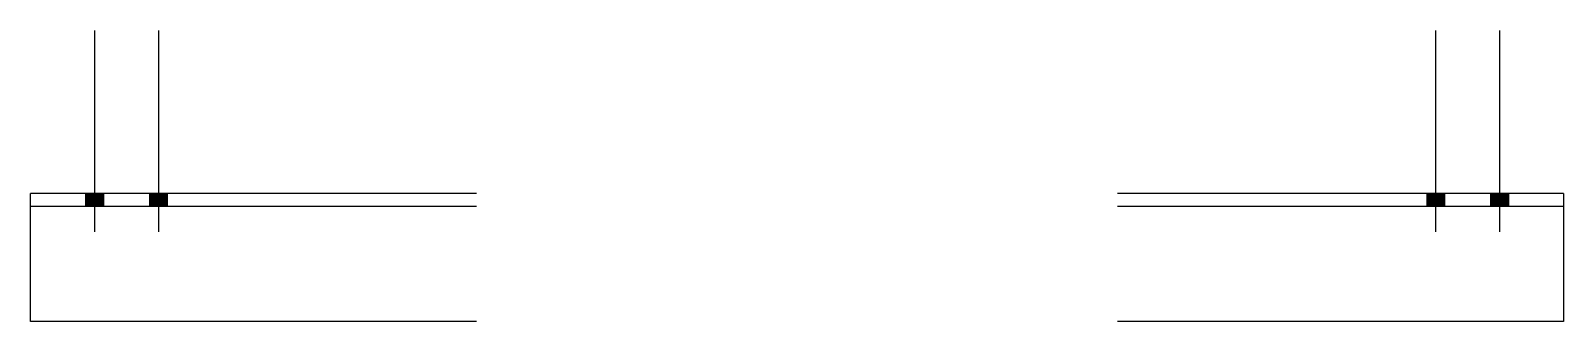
# Model space of a CAD drawing. Header units: millimetres. Extents: x 6 to 14434, y 6 to 296.
# Drawn here: x 5972 to 7173, y 11 to 238 of the extents above; entities that cross this region are included whole.
import ezdxf

# ---------------------------------------------------------------- set-up
doc = ezdxf.new("R2010")
doc.units = ezdxf.units.MM
doc.linetypes.add('DXK_LINE_DOT2', pattern=[3.9198, 1.9599, -1.9599])
doc.layers.add('STÅL', color=7, linetype='Continuous')

msp = doc.modelspace()

# ---------------------------------------------------------------- hatches: boundary and pattern name
at = {"layer": 'STÅL', "linetype": 'Continuous'}
for points in [[(6029.5, 110.5), (6015.5, 110.5), (6015.5, 100.5), (6029.5, 100.5)], [(6079.5, 110.5), (6065.5, 110.5), (6065.5, 100.5), (6079.5, 100.5)], [(7079.5, 110.5), (7065.5, 110.5), (7065.5, 100.5), (7079.5, 100.5)], [(7129.5, 110.5), (7115.5, 110.5), (7115.5, 100.5), (7129.5, 100.5)]]:
    msp.add_hatch(color=3, dxfattribs=at).paths.add_polyline_path(points)

# ---------------------------------------------------------------- linework, layer by layer
at = {"layer": 'STÅL', "color": 3, "linetype": 'Continuous'}
for p, q in [((6022.5, 238), (6022.5, 80.5)), ((6072.5, 238), (6072.5, 80.5)), ((7072.5, 238), (7072.5, 80.5)), ((7122.5, 238), (7122.5, 80.5)), ((6015.5, 110.5), (6015.5, 100.5)), ((6029.5, 110.5), (6029.5, 100.5)), ((6065.5, 110.5), (6065.5, 100.5)), ((6079.5, 110.5), (6079.5, 100.5)), ((7065.5, 110.5), (7065.5, 100.5)), ((7079.5, 110.5), (7079.5, 100.5)), ((7115.5, 110.5), (7115.5, 100.5)), ((7129.5, 110.5), (7129.5, 100.5))]:
    msp.add_line(p, q, dxfattribs=at)
at = {"layer": 'STÅL', "color": 2, "linetype": 'Continuous'}
for p, q in [((5972.5, 14.2), (5972.5, 110.5)), ((6321.5, 110.5), (5972.5, 110.5)), ((7172.5, 110.5), (6823.5, 110.5)), ((7172.5, 110.5), (7172.5, 10.5)), ((6321.5, 100.5), (5972.5, 100.5)), ((7172.5, 100.5), (6823.5, 100.5)), ((5972.5, 11), (5972.5, 14.2)), ((5972.5, 10.5), (5972.5, 11)), ((6321.5, 10.5), (5972.5, 10.5)), ((7172.5, 10.5), (6823.5, 10.5))]:
    msp.add_line(p, q, dxfattribs=at)
at = {"layer": 'STÅL', "color": 7, "linetype": 'DXK_LINE_DOT2'}
msp.add_line((5972.5, 10.5), (5972.5, 14.2), dxfattribs=at)

doc.saveas('drawing.dxf')
